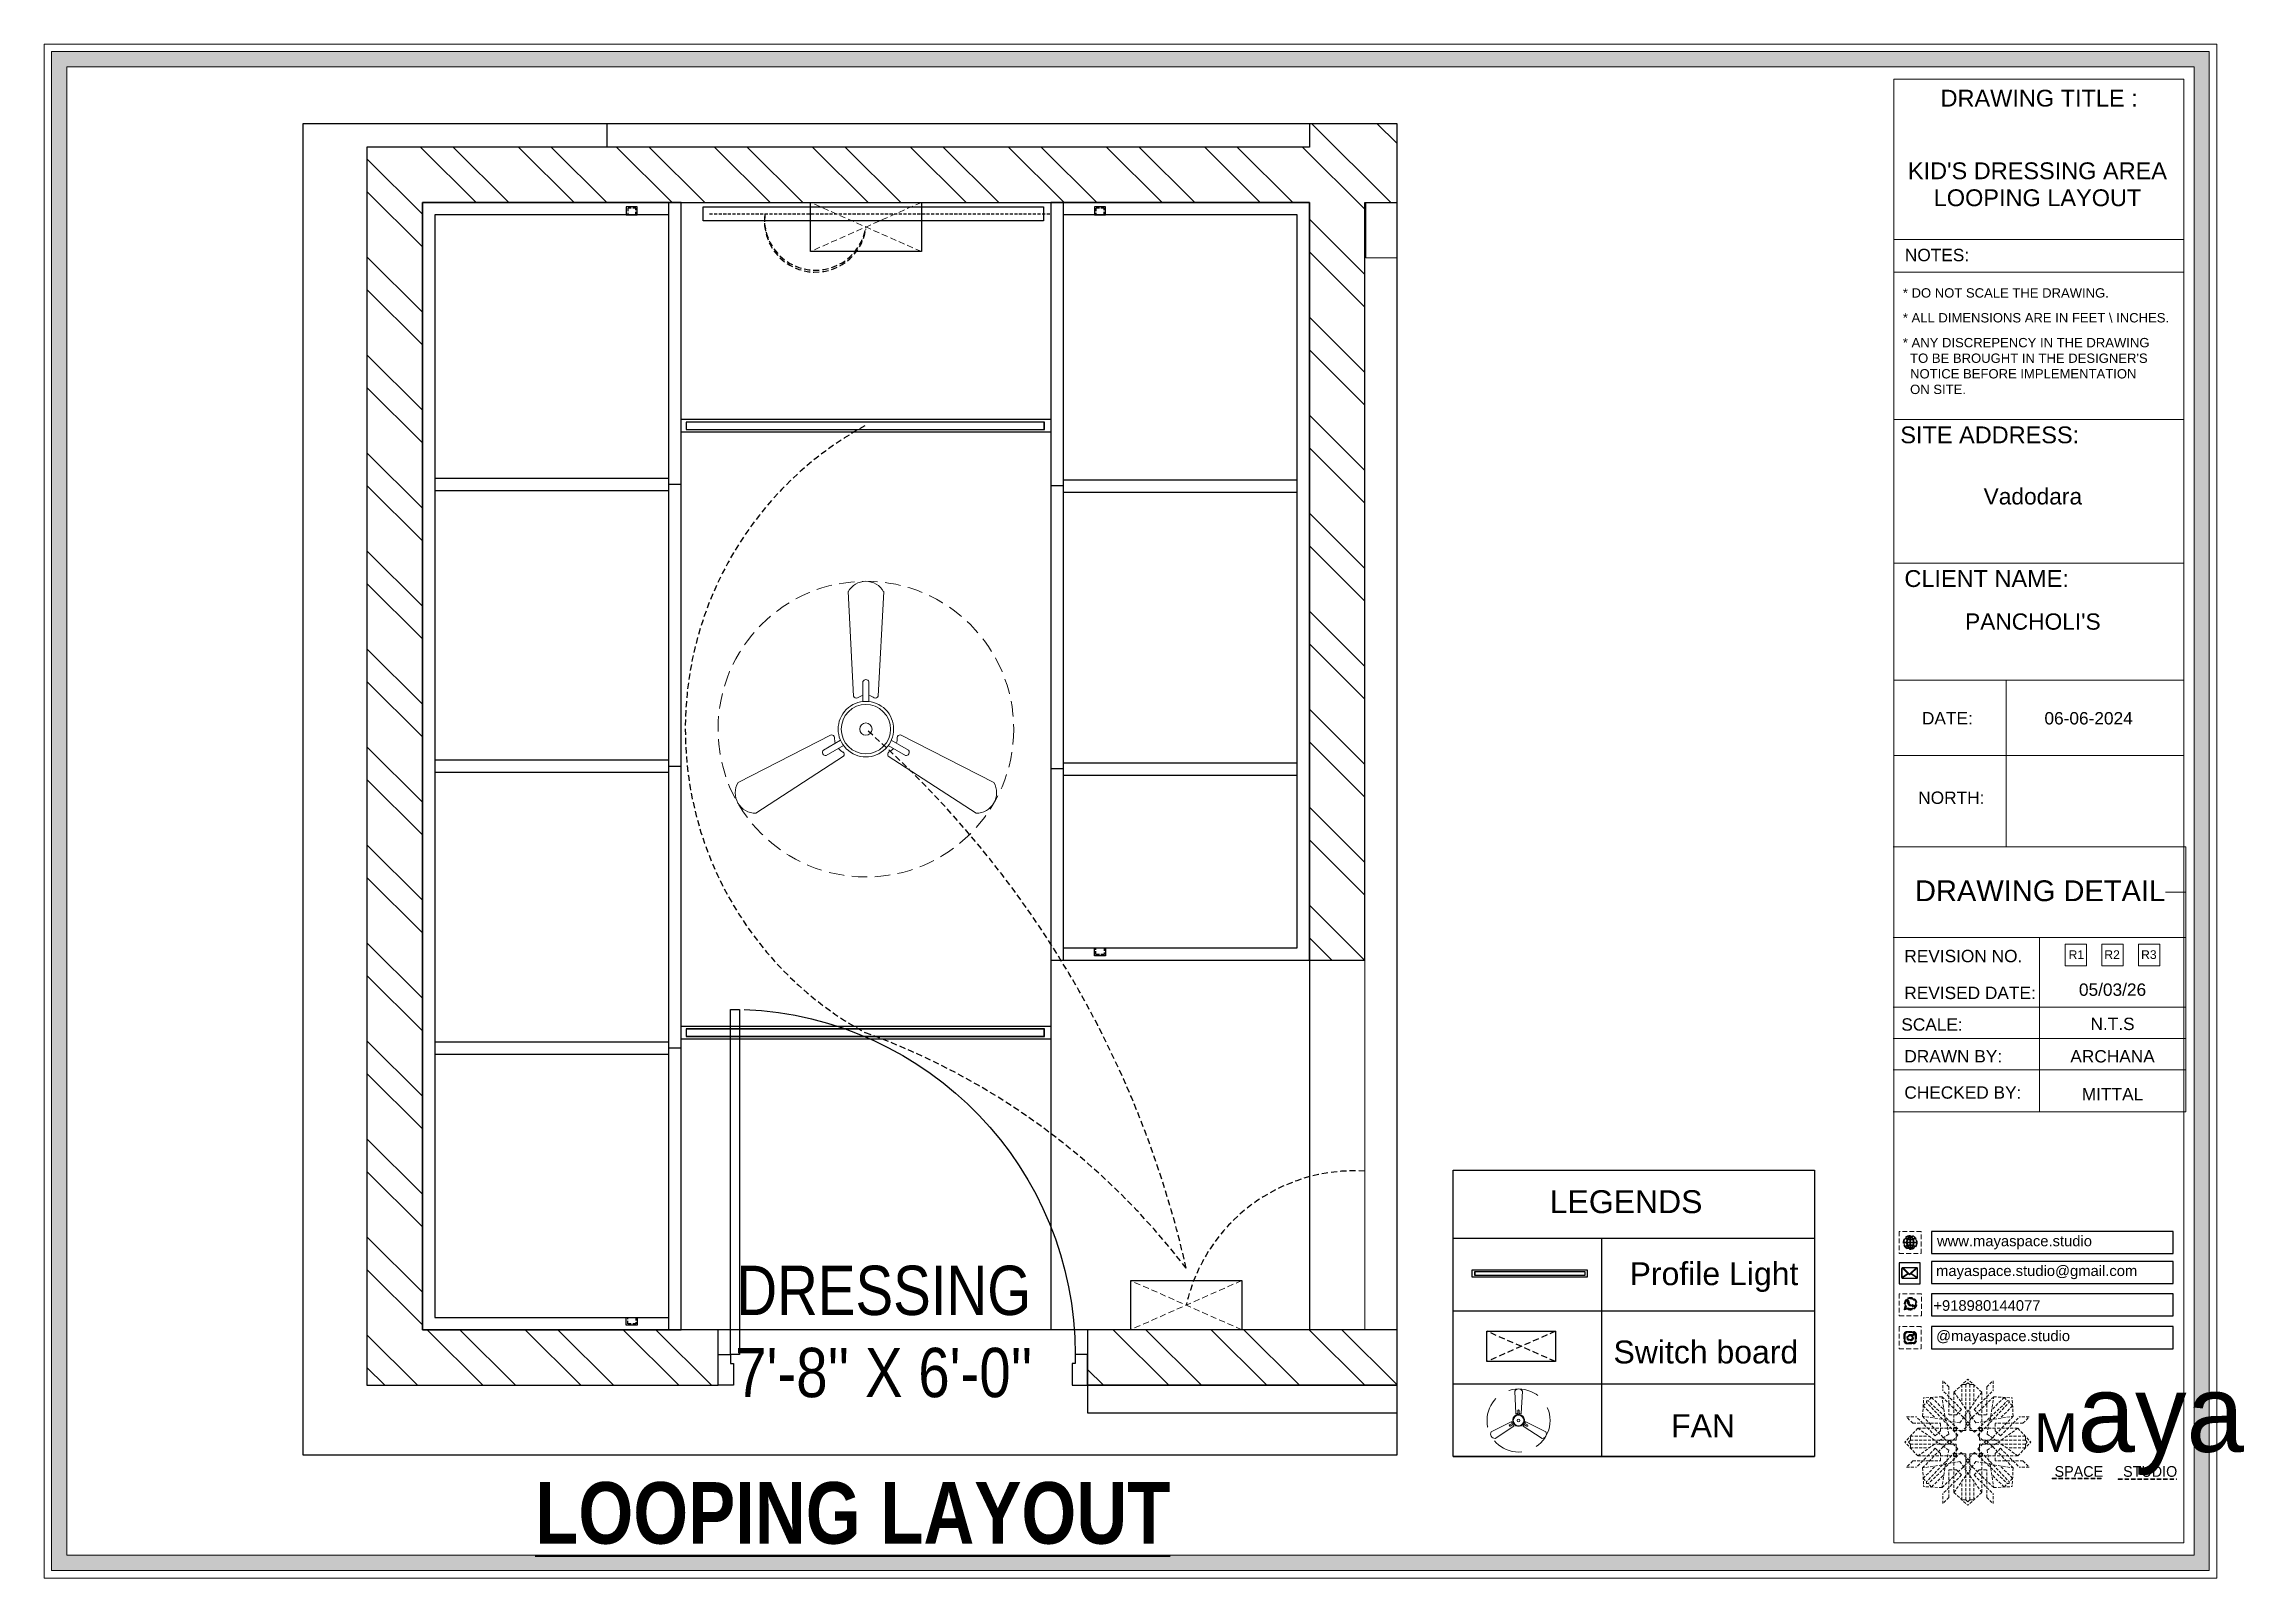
# Model space of a CAD drawing. Header units: millimetres. Extents: x 56222 to 3066687, y -650199 to -121287.
# Drawn here: x 137457.3 to 137635.9, y -183186.1 to -183061.6 of the extents above; entities that cross this region are included whole.
import ezdxf
from ezdxf.enums import TextEntityAlignment as Align

# ---------------------------------------------------------------- set-up
doc = ezdxf.new("R2010")
doc.units = ezdxf.units.MM
doc.header["$MEASUREMENT"] = 0
for name, pattern in [('DASHED', [0.75, 0.5, -0.25]), ('DASHED2', [0.375, 0.25, -0.125]), ('DASHEDX2', [1.5, 1, -0.5])]:
    doc.linetypes.add(name, pattern=pattern)
for name, color, linetype in [('AR DOOR', 40, 'Continuous'), ('AR ELE-5', 134, 'Continuous'), ('AR HATCH-7', 7, 'Continuous')]:
    doc.layers.add(name, color=color, linetype=linetype)
for name, color, linetype, lineweight in [('Dimension', 10, 'DASHEDX2', 20), ('el', 7, 'Continuous', 20), ('ELEC-wires', 1, 'DASHED2', 13), ('Electrical', 84, 'Continuous', 30), ('ELEVATION ( SPIRAL STAIR )', 250, 'Continuous', 9), ('FIRST FLOOR', 7, 'Continuous', 9), ('FIRST FLOOR ( TEXT )', 7, 'Continuous', 9), ('FIRST FLOOR_( PLine )_', 251, 'Continuous', 30), ('FURNITURE', 32, 'Continuous', 9), ('GF FALSE CEILING', 6, 'Continuous', 35), ('GROUND FLOOR', 7, 'Continuous', 9), ('Labelling', 1, 'Continuous', 25), ('Looping', 10, 'Continuous', 25), ('NAME PLATE', 7, 'Continuous', 25), ('XX~SLAB ( BEAM )~ ( DIM )', 7, 'Continuous', 9)]:
    doc.layers.add(name, color=color, linetype=linetype, lineweight=lineweight)
doc.styles.add('Arial', font='arial.ttf')
doc.styles.add('KATHA', font='swissc.ttf')
doc.styles.get("Standard").update_dxf_attribs({"font": 'arial.ttf', "height": 6})
doc.styles.add('style4', font='ARIALN.TTF')
pattern_1 = [(135, (1490.1495, 84.694), (-3.97747564, -3.97747564), []), (135, (1490.1495, 87.3455), (-3.97747564, -3.97747564), [])]

msp = doc.modelspace()

# ---------------------------------------------------------------- texts
at = {"color": 18, "true_color": 0x000000, "char_height": 0.85735, "attachment_point": 1}
for s, width, gutter_width, insert in [('www.mayaspace.studio', 5.7575, 4.816, (137610.979, -183158.358)), ('mayaspace.studio@gmail.com', 3.59193, 3.005, (137610.91, -183160.776)), ('+918980144077', 14.00683, 3.005, (137610.688, -183163.597)), ('@mayaspace.studio', 3.59193, 3.005, (137610.91, -183166.061))]:
    msp.add_mtext_dynamic_manual_height_columns(s, width=width, gutter_width=gutter_width, heights=[0], dxfattribs=dict(at, insert=insert))
at = {"layer": 'Electrical', "color": 1, "attachment_point": 3, "style": 'Arial'}
for s, insert, char_height in [('LEGENDS', (137591.943, -183154.67), 1.8571), ('Profile Light', (137599.728, -183160.516), 1.85714), ('Switch board', (137599.716, -183166.869), 1.85714), ('FAN', (137594.583, -183172.856), 1.8571)]:
    msp.add_mtext_dynamic_manual_height_columns(s, width=44.79573, gutter_width=0.619, heights=[2.373], dxfattribs=dict(at, insert=insert, char_height=char_height))
at = {"layer": 'FIRST FLOOR ( TEXT )', "insert": (137525.488, -183166.159), "char_height": 4, "attachment_point": 5, "style": 'KATHA'}
msp.add_mtext("DRESSING\\P7'-8'' X 6'-0''", dxfattribs=at)
at = {"layer": 'Labelling', "color": 251, "true_color": 0x636466, "insert": (137522.972, -183180.896), "char_height": 5, "attachment_point": 5, "style": 'style4'}
msp.add_mtext_dynamic_manual_height_columns('{\\fArial Narrow|b1|i0|c0|p34;\\LLOOPING LAYOUT}', width=79.10806, gutter_width=1, heights=[0], dxfattribs=at)
at = {"layer": 'NAME PLATE', "style": 'Arial'}
for s, height, p in [('DRAWING TITLE : ', 1.36535, (137619.535, -183066.711)), ("KID'S DRESSING AREA", 1.36535, (137619.133, -183072.606)), ('LOOPING LAYOUT', 1.36535, (137619.139, -183074.794)), ('NOTES:', 1.0032, (137610.98, -183079.261)), ('SITE ADDRESS:', 1.36535, (137615.261, -183094.039)), ('Vadodara', 1.3199, (137618.762, -183099.008)), ('CLIENT NAME:', 1.36535, (137615.012, -183105.704)), ("PANCHOLI'S", 1.3199, (137618.762, -183109.171)), ('DATE:', 1.0032, (137611.821, -183116.862)), ('06-06-2024', 1.0032, (137623.286, -183116.862)), ('NORTH:', 1.0032, (137612.142, -183123.311)), ('DRAWING DETAIL', 1.68801, (137619.347, -183131.206)), ('REVISION NO.', 1.0032, (137613.117, -183136.161)), ('REVISED DATE: ', 1.0032, (137613.857, -183139.152)), ('SCALE:', 1.0032, (137610.576, -183141.718)), ('DRAWN BY:', 1.0032, (137612.299, -183144.296)), ('ARCHANA', 1.0032, (137625.229, -183144.3)), ('CHECKED BY:', 1.0032, (137613.078, -183147.239)), ('MITTAL', 1.0032, (137625.229, -183147.372))]:
    msp.add_text(s, height=height, dxfattribs=at).set_placement(p, align=Align.CENTER)
for s, p in [('R1', (137621.659, -183135.902)), ('R2', (137624.563, -183135.902))]:
    msp.add_text(s, height=0.7072, dxfattribs=at).set_placement(p)
at = {"layer": 'NAME PLATE', "char_height": 0.75875, "width": 29.31434, "attachment_point": 1, "style": 'Arial'}
for s, insert in [('* DO NOT SCALE THE DRAWING.', (137608.208, -183081.456)), ('* ALL DIMENSIONS ARE IN FEET \\\\ INCHES.', (137608.208, -183083.474)), ("* ANY DISCREPENCY IN THE DRAWING \\P  TO BE BROUGHT IN THE DESIGNER'S\\P  NOTICE BEFORE IMPLEMENTATION \\P  ON SITE.", (137608.208, -183085.491))]:
    msp.add_mtext(s, dxfattribs=dict(at, insert=insert))
at = {"layer": 'NAME PLATE', "lineweight": 0, "attachment_point": 2, "style": 'Arial'}
for s, insert, char_height, width in [('R3', (137628.176, -183135.192), 0.7072, 1.38029), ('05/03/26', (137625.229, -183137.887), 1.0032, 8.69386), ('N.T.S', (137625.229, -183140.664), 1.0032, 1.95797)]:
    msp.add_mtext(s, dxfattribs=dict(at, insert=insert, char_height=char_height, width=width))

# ---------------------------------------------------------------- blocks, each defined once
blk = doc.blocks.new('*U29')
for points in [[(-40, 0), (0, 0), (0, 30), (10, 30), (10, 100), (-40, 100)], [(1160, 0), (1120, 0), (1120, 30), (1110, 30), (1110, 100), (1160, 100)], [(0, 0), (0, -1120), (30, -1120), (30, 0)]]:
    blk.add_lwpolyline(points, close=True)
at = {"layer": 'AR ELE-5', "linetype": 'ByBlock', "ltscale": 15}
blk.add_arc((-1.6, 0.7), 1121.6, 272.37301, 359.96526, dxfattribs=at)
blk = doc.blocks.new('6616')
at = {"color": 242, "linetype": 'DASHED', "true_color": 0xcd2027}
for p, q in [((386784.79, -36915.77), (386775.78, -36911.78)), ((386784.79, -36911.78), (386775.78, -36915.77))]:
    blk.add_line(p, q, dxfattribs=at)
at = {"layer": 'ELEC-wires', "color": 5, "linetype": 'ByBlock', "lineweight": 30, "ltscale": 4}
blk.add_lwpolyline([(386775.78, -36911.78), (386784.79, -36911.78), (386784.79, -36915.77), (386775.78, -36915.77)], close=True, dxfattribs=at)
blk = doc.blocks.new('FSFSF')
at = {"color": 42, "lineweight": 5, "true_color": 0xe0ac11}
for p, q in [((28600.03, 143.51), (28600.03, 140.16)), ((28602.15, 141.41), (28600.03, 143.51)), ((28603.86, 139.69), (28608.58, 144.08)), ((28607.9, 142.22), (28608.58, 142.85)), ((28613.31, 139.69), (28608.58, 144.08)), ((28609.27, 142.22), (28608.59, 142.85)), ((28615.02, 141.41), (28617.14, 143.51)), ((28617.14, 143.51), (28617.14, 140.16)), ((28593.19, 131.45), (28593.54, 137.71)), ((28593.39, 135), (28594.56, 136.12)), ((28593.39, 135), (28597.6, 130.78)), ((28599.8, 138.06), (28593.54, 137.71)), ((28595.12, 136.69), (28594.53, 136.69)), ((28594.56, 136.12), (28594.56, 136.71)), ((28605.17, 124.98), (28594.56, 136.12)), ((28596.24, 137.86), (28595.12, 136.69)), ((28606.27, 126.08), (28595.12, 136.69)), ((28596.24, 137.86), (28600.47, 133.65)), ((28601.03, 130), (28599.8, 138.06)), ((28599.8, 138.05), (28608.58, 129.56)), ((28606.47, 133.76), (28600.03, 140.16)), ((28602.15, 141.41), (28602.15, 131.95)), ((28603.86, 126.58), (28603.86, 139.69)), ((28603.86, 139.69), (28608.58, 133.02)), ((28607.9, 142.22), (28606.58, 142.22)), ((28606.58, 142.22), (28606.58, 135.84)), ((28607.9, 142.22), (28607.9, 126.58)), ((28613.31, 139.69), (28608.59, 133.02)), ((28617.37, 138.05), (28608.59, 129.56)), ((28609.27, 142.22), (28609.27, 126.58)), ((28609.27, 142.22), (28610.59, 142.22)), ((28610.59, 142.22), (28610.59, 135.84)), ((28610.7, 133.76), (28617.14, 140.16)), ((28610.9, 126.08), (28622.05, 136.69)), ((28612.02, 124.98), (28622.62, 136.12)), ((28613.31, 126.58), (28613.31, 139.69)), ((28615.02, 141.41), (28615.02, 131.95)), ((28616.14, 130), (28617.37, 138.06)), ((28620.93, 137.86), (28616.7, 133.65)), ((28617.37, 138.06), (28623.63, 137.71)), ((28623.8, 135), (28619.59, 130.78)), ((28620.93, 137.86), (28622.05, 136.69)), ((28622.05, 136.69), (28622.64, 136.69)), ((28622.62, 136.12), (28622.62, 136.71)), ((28623.8, 135), (28622.62, 136.12)), ((28624, 131.45), (28623.65, 137.71)), ((28591.56, 127.39), (28587.17, 122.66)), ((28587.73, 131.22), (28591.08, 131.22)), ((28589.84, 129.1), (28587.73, 131.22)), ((28589.84, 129.1), (28599.29, 129.1)), ((28597.49, 124.78), (28591.08, 131.22)), ((28604.66, 127.39), (28591.56, 127.39)), ((28591.56, 127.39), (28598.23, 122.67)), ((28593.19, 131.45), (28601.69, 122.67)), ((28601.25, 130.22), (28593.19, 131.45)), ((28599.29, 126.5), (28599.29, 129.1)), ((28605.86, 129.18), (28601.03, 130)), ((28602.07, 125.39), (28601.25, 130.22)), ((28604.75, 131.95), (28602.15, 131.95)), ((28603.68, 126.54), (28603.68, 127.39)), ((28604.71, 127.57), (28603.86, 127.57)), ((28604.66, 123.35), (28604.66, 127.39)), ((28604.7, 126.58), (28604.71, 127.57)), ((28606.47, 133.76), (28604.75, 131.95)), ((28605.86, 129.18), (28608.58, 133.02)), ((28606.27, 126.08), (28608.58, 128.27)), ((28607.9, 128.92), (28608.58, 129.56)), ((28607.9, 128.92), (28608.58, 128.27)), ((28611.31, 129.18), (28608.59, 133.02)), ((28609.27, 128.92), (28608.59, 129.56)), ((28609.27, 128.92), (28608.59, 128.27)), ((28610.9, 126.08), (28608.59, 128.27)), ((28610.7, 133.76), (28612.42, 131.95)), ((28611.31, 129.18), (28616.14, 130)), ((28612.42, 131.95), (28615.02, 131.95)), ((28612.46, 126.58), (28612.46, 127.57)), ((28612.46, 127.57), (28613.31, 127.57)), ((28612.52, 123.35), (28612.52, 127.39)), ((28612.52, 127.39), (28625.63, 127.39)), ((28613.51, 126.54), (28613.51, 127.39)), ((28615.12, 125.39), (28615.94, 130.22)), ((28623.99, 131.45), (28615.5, 122.67)), ((28615.94, 130.22), (28624, 131.45)), ((28627.34, 129.1), (28617.89, 129.1)), ((28617.89, 126.5), (28617.89, 129.1)), ((28625.63, 127.39), (28618.96, 122.67)), ((28619.7, 124.78), (28626.1, 131.22)), ((28625.63, 127.39), (28630.02, 122.66)), ((28629.45, 131.22), (28626.1, 131.22)), ((28627.34, 129.1), (28629.45, 131.22)), ((28591.56, 117.94), (28587.17, 122.66)), ((28589.03, 123.35), (28588.4, 122.67)), ((28589.03, 121.98), (28588.4, 122.65)), ((28589.03, 123.35), (28589.03, 124.67)), ((28589.03, 124.67), (28595.4, 124.67)), ((28589.03, 123.35), (28604.66, 123.35)), ((28589.03, 121.98), (28604.66, 121.98)), ((28589.03, 121.98), (28589.03, 120.66)), ((28589.03, 120.66), (28595.4, 120.66)), ((28597.49, 120.54), (28591.08, 114.11)), ((28591.56, 117.94), (28598.23, 122.65)), ((28593.19, 113.88), (28601.69, 122.65)), ((28605.17, 120.35), (28594.56, 109.2)), ((28597.49, 124.78), (28599.29, 126.5)), ((28597.49, 120.54), (28599.29, 118.83)), ((28602.07, 125.39), (28598.23, 122.67)), ((28602.07, 119.94), (28598.23, 122.65)), ((28602.07, 119.94), (28601.25, 115.1)), ((28602.33, 123.35), (28601.69, 122.67)), ((28602.33, 121.98), (28601.69, 122.65)), ((28602.33, 123.35), (28602.97, 122.67)), ((28602.33, 121.98), (28602.97, 122.65)), ((28605.17, 124.98), (28602.97, 122.67)), ((28605.17, 120.35), (28602.97, 122.65)), ((28604.66, 126.54), (28603.68, 126.54)), ((28607.9, 126.58), (28603.86, 126.58)), ((28604.66, 121.98), (28604.66, 117.94)), ((28609.27, 126.58), (28613.31, 126.58)), ((28612.02, 124.98), (28614.21, 122.67)), ((28612.02, 120.35), (28614.21, 122.65)), ((28612.02, 120.35), (28622.62, 109.2)), ((28612.52, 126.54), (28613.51, 126.54)), ((28628.16, 123.35), (28612.52, 123.35)), ((28612.52, 121.98), (28612.52, 117.94)), ((28628.16, 121.98), (28612.52, 121.98)), ((28614.85, 123.35), (28614.21, 122.67)), ((28614.85, 121.98), (28614.21, 122.65)), ((28614.85, 123.35), (28615.5, 122.67)), ((28614.85, 121.98), (28615.5, 122.65)), ((28615.12, 125.39), (28618.96, 122.67)), ((28615.12, 119.94), (28618.96, 122.65)), ((28615.12, 119.94), (28615.94, 115.1)), ((28623.99, 113.88), (28615.5, 122.65)), ((28619.7, 124.78), (28617.89, 126.5)), ((28619.7, 120.54), (28617.89, 118.83)), ((28625.63, 117.94), (28618.96, 122.65)), ((28619.7, 120.54), (28626.1, 114.11)), ((28628.16, 124.67), (28621.78, 124.67)), ((28628.16, 120.66), (28621.78, 120.66)), ((28625.63, 117.94), (28630.02, 122.66)), ((28628.16, 123.35), (28628.16, 124.67)), ((28628.16, 123.35), (28628.78, 122.67)), ((28628.16, 121.98), (28628.78, 122.65)), ((28628.16, 121.98), (28628.16, 120.66)), ((28589.84, 116.23), (28587.73, 114.11)), ((28587.73, 114.11), (28591.08, 114.11)), ((28589.84, 116.23), (28599.29, 116.23)), ((28604.66, 117.94), (28591.56, 117.94)), ((28601.25, 115.1), (28593.19, 113.87)), ((28593.19, 113.87), (28593.54, 107.62)), ((28593.39, 110.32), (28597.6, 114.55)), ((28606.27, 119.15), (28595.12, 108.54)), ((28599.29, 118.83), (28599.29, 116.23)), ((28599.8, 107.17), (28608.58, 115.67)), ((28601.03, 115.23), (28599.8, 107.17)), ((28605.86, 116.05), (28601.03, 115.23)), ((28602.15, 103.82), (28602.15, 113.27)), ((28604.75, 113.27), (28602.15, 113.27)), ((28604.66, 118.78), (28603.68, 118.78)), ((28603.68, 118.78), (28603.68, 117.94)), ((28607.9, 118.65), (28603.86, 118.65)), ((28603.86, 118.65), (28603.86, 105.54)), ((28604.71, 117.66), (28603.86, 117.66)), ((28604.7, 118.65), (28604.71, 117.66)), ((28606.47, 111.47), (28604.75, 113.27)), ((28605.86, 116.05), (28608.58, 112.21)), ((28606.27, 119.15), (28608.58, 116.96)), ((28607.9, 103.01), (28607.9, 118.65)), ((28607.9, 116.31), (28608.58, 116.96)), ((28607.9, 116.31), (28608.58, 115.67)), ((28610.9, 119.15), (28608.59, 116.96)), ((28609.27, 116.31), (28608.59, 116.96)), ((28609.27, 116.31), (28608.59, 115.67)), ((28611.31, 116.05), (28608.59, 112.21)), ((28617.37, 107.17), (28608.59, 115.67)), ((28609.27, 118.65), (28613.31, 118.65)), ((28609.27, 103.01), (28609.27, 118.65)), ((28610.7, 111.47), (28612.42, 113.27)), ((28610.9, 119.15), (28622.05, 108.54)), ((28611.31, 116.05), (28616.14, 115.23)), ((28612.42, 113.27), (28615.02, 113.27)), ((28612.46, 118.65), (28612.46, 117.66)), ((28612.46, 117.66), (28613.31, 117.66)), ((28612.52, 118.78), (28613.51, 118.78)), ((28612.52, 117.94), (28625.63, 117.94)), ((28613.31, 118.65), (28613.31, 105.54)), ((28613.51, 118.78), (28613.51, 117.94)), ((28615.02, 103.82), (28615.02, 113.27)), ((28615.94, 115.1), (28624, 113.87)), ((28616.14, 115.23), (28617.37, 107.17)), ((28617.89, 118.83), (28617.89, 116.23)), ((28627.34, 116.23), (28617.89, 116.23)), ((28623.8, 110.32), (28619.59, 114.55)), ((28624, 113.87), (28623.65, 107.62)), ((28629.45, 114.11), (28626.1, 114.11)), ((28627.34, 116.23), (28629.45, 114.11)), ((28593.39, 110.32), (28594.56, 109.2)), ((28599.8, 107.17), (28593.54, 107.52)), ((28595.12, 108.54), (28594.53, 108.54)), ((28594.56, 109.2), (28594.56, 108.61)), ((28596.24, 107.37), (28595.12, 108.54)), ((28596.24, 107.37), (28600.47, 111.58)), ((28606.47, 111.47), (28600.03, 105.07)), ((28600.03, 101.71), (28600.03, 105.07)), ((28603.86, 105.54), (28608.58, 112.21)), ((28603.86, 105.54), (28608.58, 101.15)), ((28606.58, 103.01), (28606.58, 109.38)), ((28613.31, 105.54), (28608.58, 101.15)), ((28613.31, 105.54), (28608.59, 112.21)), ((28610.59, 103.01), (28610.59, 109.38)), ((28610.7, 111.47), (28617.14, 105.07)), ((28620.93, 107.37), (28616.7, 111.58)), ((28617.14, 101.71), (28617.14, 105.07)), ((28617.37, 107.17), (28623.63, 107.52)), ((28620.93, 107.37), (28622.05, 108.54)), ((28622.05, 108.54), (28622.64, 108.54)), ((28623.8, 110.32), (28622.62, 109.2)), ((28622.62, 109.2), (28622.62, 108.61)), ((28602.15, 103.82), (28600.03, 101.71)), ((28607.9, 103.01), (28606.58, 103.01)), ((28607.9, 103.01), (28608.58, 102.38)), ((28609.27, 103.01), (28608.59, 102.38)), ((28609.27, 103.01), (28610.59, 103.01)), ((28615.02, 103.82), (28617.14, 101.71))]:
    blk.add_line(p, q, dxfattribs=at)
blk = doc.blocks.new('hgwg')
at = {"layer": 'Dimension', "true_color": 0xd39e00}
h = blk.add_hatch(color=42, dxfattribs=at)
h.dxf.hatch_style = 1
h.paths.add_polyline_path([(27505.71, 45.05), (27494.27, 45.05), (27494.27, 44.9), (27505.71, 44.9)])
h = blk.add_hatch(color=42, dxfattribs=at)
h.dxf.hatch_style = 1
h.paths.add_polyline_path([(27523.3, 44.9), (27509.68, 44.9), (27509.68, 44.75), (27523.3, 44.75)])
at = {"layer": 'Dimension', "color": 42, "true_color": 0xd39e00}
for p, q in [((27494.27, 45.05), (27505.71, 45.05)), ((27494.27, 44.9), (27494.27, 45.05)), ((27494.27, 44.9), (27505.71, 44.9)), ((27505.71, 45.05), (27505.71, 44.9)), ((27509.68, 44.9), (27523.3, 44.9)), ((27509.68, 44.9), (27509.68, 44.75)), ((27509.68, 44.75), (27523.3, 44.75)), ((27523.3, 44.75), (27523.3, 44.9))]:
    blk.add_line(p, q, dxfattribs=at)
at = {"layer": 'Dimension', "color": 42, "true_color": 0xd39e00, "attachment_point": 1}
for s, width, insert, char_height in [('{\\fCinzel|b0|i0|c0|p2;\\H1.5x;M\\fAmsterdam One|b0|i0|c0|p2;\\H2x;aya}', 85.3277, (27490.17, 69.17), 6), ('{\\fCinzel|b0|i0|c0|p0;SPACE     STUDIO}', 66.129, (27494.83, 47.86), 2.5)]:
    blk.add_mtext_dynamic_manual_height_columns(s, width=width, gutter_width=30, heights=[0], dxfattribs=dict(at, insert=insert, char_height=char_height))
blk = doc.blocks.new('QEGW4TG')
at = {"layer": 'Dimension', "true_color": 0x000000}
h = blk.add_hatch(color=18, dxfattribs=at)
h.dxf.hatch_style = 1
h.paths.add_polyline_path([(2.69, 1.93, 0.170513), (2.95, 1.97, 0.190337), (3.11, 2.18, 0.316231), (3.07, 2.28), (2.79, 2.37, 0.273721), (2.69, 2.34, 0.040749), (2.63, 2.27, -0.441282), (2.53, 2.25, -0.11828), (2.06, 2.64, -0.441282), (2.07, 2.74, 0.040749), (2.13, 2.81, 0.290083), (2.14, 2.92), (2.01, 3.18, 0.316231), (1.91, 3.2, 0.190337), (1.73, 3, 0.170513), (1.72, 2.74, 0.252784)], flags=0)
h.paths.add_polyline_path([(1.19, 1.98), (1.03, 1.3, 0.550912), (1.11, 1.23), (1.75, 1.39, 6.344125)])
h.paths.add_polyline_path([(1.81, 1.7), (1.4, 1.6), (1.5, 2.03, -9.071339)], flags=16)
h.paths.add_polyline_path([(3.11, 2.16, -0.17811), (2.95, 1.97, -0.170513), (2.69, 1.93, -0.252784), (1.72, 2.74, -0.170513), (1.73, 3, -0.17811), (1.89, 3.19, -0.370089), (2.01, 3.18), (2.14, 2.92, -0.307185), (2.13, 2.8, -0.041087), (2.06, 2.73, 0.321676), (2.05, 2.65, 0.126524), (2.55, 2.24, 0.312216), (2.62, 2.26, -0.041087), (2.68, 2.34, -0.290673), (2.79, 2.37), (3.07, 2.28, -0.370089)], flags=0)
h = blk.add_hatch(color=18, dxfattribs=at)
h.dxf.hatch_style = 1
h.paths.add_polyline_path([(2.79, 2.37, 0.273721), (2.69, 2.34, 0.040749), (2.63, 2.27, -0.441282), (2.53, 2.25, -0.11828), (2.06, 2.64, -0.441282), (2.07, 2.74, 0.040749), (2.13, 2.81, 0.290083), (2.14, 2.92), (2.01, 3.18, 0.316231), (1.91, 3.2, 0.190337), (1.73, 3, 0.170513), (1.72, 2.74, 0.252784), (2.69, 1.93, 0.170513), (2.95, 1.97, 0.190337), (3.11, 2.18, 0.316231), (3.07, 2.28)])
for p, q in [((1.19, 1.98), (1.03, 1.3)), ((1.1, 1.23), (1.75, 1.39)), ((1.5, 2.03), (1.4, 1.6)), ((1.4, 1.6), (1.81, 1.7)), ((2.01, 3.18), (2.14, 2.92)), ((3.07, 2.28), (2.8, 2.36))]:
    blk.add_line(p, q)
blk.add_lwpolyline([(0, 0), (4.68, 0), (4.68, 4.68), (0, 4.68)], close=True)
for centre, radius, start, end in [((1.09, 1.29), 0.0598, 164.8483, 282.1458), ((2.39, 2.56), 1.34, 241.4727, 205.6422), ((2.39, 2.56), 1.04, 235.9962, 210.8333), ((2.09, 2.87), 0.39, 159.7007, 198.4072), ((2.96, 3.23), 1.33, 201.4218, 258.1669), ((2.07, 2.87), 0.364, 118.9685, 159.3648), ((1.94, 3.12), 0.0896, 41.8985, 123.1344), ((2.11, 2.68), 0.066, 135.9932, 224.8892), ((1.67, 3.16), 0.586, 312.4617, 321.8728), ((3.12, 3.42), 1.31, 216.5455, 243.5279), ((2.05, 2.87), 0.104, 320.3924, 28.6971), ((2.57, 2.3), 0.066, 234.2482, 323.1441), ((3.11, 1.94), 0.586, 137.2645, 146.6756), ((2.76, 2.27), 0.104, 70.4402, 138.745), ((2.75, 2.31), 0.39, 260.7301, 299.4366), ((2.76, 2.29), 0.364, 299.7725, 340.1688), ((3.03, 2.2), 0.0896, 336.0029, 57.2388)]:
    blk.add_arc(centre, radius, start, end)
blk = doc.blocks.new('ASGERG')
at = {"layer": 'Dimension', "true_color": 0x000000}
h = blk.add_hatch(color=18, dxfattribs=at)
h.dxf.hatch_style = 1
h.paths.add_polyline_path([(0.99, 1.7, 0.353872), (1.69, 1.03), (2.96, 1.03, 0.353872), (3.66, 1.7), (3.66, 2.99, 0.353872), (2.96, 3.67), (1.69, 3.67, 0.353872), (0.99, 2.99)])
h.paths.add_polyline_path([(1.27, 2.97, -0.353872), (1.72, 3.4), (2.94, 3.4, -0.353872), (3.38, 2.97), (3.38, 1.72, -0.353872), (2.94, 1.3), (1.72, 1.3, -0.353872), (1.27, 1.72)], flags=16)
h.paths.add_polyline_path([(3.02, 2.35, -1), (1.64, 2.35, -1)], flags=0)
h.paths.add_polyline_path([(2.74, 2.35, -1), (1.92, 2.35, -1)], flags=0)
h.paths.add_polyline_path([(2.86, 3.02, -1), (3.19, 3.02, -1)], flags=0)
h.paths.add_polyline_path([(1.64, 2.35, 1), (3.02, 2.35, 1)], flags=0)
h = blk.add_hatch(color=18, dxfattribs=at)
h.dxf.hatch_style = 1
h.paths.add_polyline_path([(1.64, 2.35, 1), (3.02, 2.35, 1)])
h.paths.add_polyline_path([(2.74, 2.35, -1), (1.92, 2.35, -1)], flags=16)
h = blk.add_hatch(color=18, dxfattribs=at)
h.dxf.hatch_style = 1
h.paths.add_polyline_path([(3.19, 3.02, 1), (2.86, 3.02, 1)])
for p, q in [((0.99, 2.99), (0.99, 1.7)), ((1.27, 2.97), (1.27, 1.72)), ((1.69, 3.67), (2.96, 3.67)), ((1.69, 1.03), (2.96, 1.03)), ((2.94, 3.4), (1.72, 3.4)), ((2.94, 1.3), (1.72, 1.3)), ((3.38, 2.97), (3.38, 1.72)), ((3.66, 2.99), (3.66, 1.7))]:
    blk.add_line(p, q)
blk.add_lwpolyline([(0, 0), (4.68, 0), (4.68, 4.68), (0, 4.68)], close=True)
for centre, radius in [((2.33, 2.35), 0.694), ((2.33, 2.35), 0.414), ((3.02, 3.02), 0.168)]:
    blk.add_circle(centre, radius)
for centre, radius, start, end in [((1.76, 2.89), 0.778, 94.8631, 172.8127), ((1.76, 1.8), 0.778, 187.1873, 265.1369), ((1.76, 2.91), 0.491, 94.8631, 172.8127), ((1.76, 1.78), 0.491, 187.1873, 265.1369), ((2.9, 2.91), 0.491, 7.1873, 85.1369), ((2.9, 1.78), 0.491, 274.8631, 352.8127), ((2.89, 2.89), 0.778, 7.1873, 85.1369), ((2.89, 1.8), 0.778, 274.8631, 352.8127)]:
    blk.add_arc(centre, radius, start, end)
blk = doc.blocks.new('DTGWEGEARG')
at = {"layer": 'Dimension', "true_color": 0x000000}
h = blk.add_hatch(color=18, dxfattribs=at)
h.dxf.hatch_style = 1
h.paths.add_polyline_path([(3.83, 2.34, 1), (0.85, 2.34, 1)])
h.paths.add_polyline_path([(2.51, 1.01, 0.105795), (2.96, 1.58, -0.055205), (3.3, 1.41, -0.169822)], flags=16)
h.paths.add_polyline_path([(2.41, 1.12), (2.41, 1.69, -0.058279), (2.81, 1.63, -0.103353)], flags=16)
h.paths.add_polyline_path([(2.26, 1.13, -0.101741), (1.87, 1.63, -0.057171), (2.26, 1.69)], flags=16)
h.paths.add_polyline_path([(2.17, 1.01, -0.169822), (1.38, 1.41, -0.055205), (1.72, 1.58, 0.105795)], flags=16)
h.paths.add_polyline_path([(3.02, 1.72, 0.081336), (3.13, 2.27), (3.68, 2.27, -0.152069), (3.4, 1.52, 0.05687)], flags=16)
h.paths.add_polyline_path([(2.87, 1.77, 0.061945), (2.41, 1.84), (2.41, 2.27), (2.98, 2.27, -0.081344)], flags=16)
h.paths.add_polyline_path([(2.26, 1.84, 0.060923), (1.8, 1.77, -0.081344), (1.7, 2.27), (2.26, 2.27)], flags=16)
h.paths.add_polyline_path([(1.66, 1.72, 0.05687), (1.28, 1.52, -0.152069), (1, 2.27), (1.55, 2.27, 0.081336)], flags=16)
h.paths.add_polyline_path([(2.41, 2.42), (2.41, 2.83, 0.061945), (2.87, 2.91, -0.080009), (2.98, 2.42)], flags=16)
h.paths.add_polyline_path([(3.13, 2.42, 0.080116), (3.02, 2.96, 0.05687), (3.4, 3.16, 0.028258), (3.3, 3.27, -0.055205), (2.96, 3.1, 0.105795), (2.51, 3.67, -0.36029), (3.68, 2.42)], flags=16)
h.paths.add_polyline_path([(2.26, 2.42), (1.7, 2.42, -0.080009), (1.8, 2.91, 0.060923), (2.26, 2.84)], flags=16)
h.paths.add_polyline_path([(1.55, 2.42), (1, 2.42, -0.150466), (1.28, 3.16, 0.05687), (1.66, 2.96, 0.080116)], flags=16)
h.paths.add_polyline_path([(2.41, 2.98), (2.41, 3.56, -0.103353), (2.81, 3.05, -0.058279)], flags=16)
h.paths.add_polyline_path([(2.26, 2.99, -0.057171), (1.87, 3.05, -0.101741), (2.26, 3.55)], flags=16)
h.paths.add_polyline_path([(1.72, 3.1, -0.055205), (1.38, 3.27, -0.169822), (2.17, 3.67, 0.105795)], flags=16)
blk.add_lwpolyline([(0, 0), (4.68, 0), (4.68, 4.68), (0, 4.68)], close=True)
at = {"layer": 'Dimension', "color": 18, "true_color": 0x000000}
for p, q in [((1, 2.42), (1.55, 2.42)), ((1, 2.27), (1.55, 2.27)), ((1.7, 2.42), (2.26, 2.42)), ((1.7, 2.27), (2.26, 2.27)), ((2.26, 3.55), (2.26, 2.99)), ((2.26, 2.84), (2.26, 2.42)), ((2.26, 2.27), (2.26, 1.84)), ((2.26, 1.69), (2.26, 1.13)), ((2.41, 3.56), (2.41, 2.98)), ((2.41, 2.83), (2.41, 2.42)), ((2.41, 2.42), (2.98, 2.42)), ((2.41, 2.27), (2.98, 2.27)), ((2.41, 2.27), (2.41, 1.84)), ((2.41, 1.69), (2.41, 1.12)), ((3.13, 2.42), (3.68, 2.42)), ((3.13, 2.27), (3.68, 2.27))]:
    blk.add_line(p, q, dxfattribs=at)
blk.add_circle((2.34, 2.34), 1.49, dxfattribs=at)
for centre, radius, start, end in [((2.34, 2.34), 1.34, 142.3819, 176.6093), ((2.34, 2.34), 1.34, 183.0315, 217.6181), ((2.34, 4.74), 1.9, 236.1399, 249.1595), ((2.34, -0.06), 1.9, 110.8405, 123.8601), ((2.34, 2.34), 1.34, 97.3549, 135.9073), ((2.34, 4.74), 1.75, 236.7417, 249.3811), ((2.34, -0.06), 1.75, 110.6189, 123.2583), ((2.34, 2.34), 1.34, 224.0927, 262.6451), ((3.28, 2.34), 1.73, 159.0567, 177.3789), ((3.28, 2.34), 1.73, 182.3435, 200.9433), ((3.28, 2.34), 1.58, 158.8325, 177.1302), ((3.28, 2.34), 1.58, 182.5658, 201.1675), ((3.28, 2.34), 1.73, 129.9301, 154.0867), ((3.28, 2.34), 1.73, 205.9133, 230.0699), ((2.34, 4.74), 1.9, 253.6799, 267.6253), ((2.34, -0.06), 1.9, 92.3747, 106.3201), ((3.28, 2.34), 1.58, 130.1073, 153.3446), ((2.34, 4.74), 1.75, 254.3336, 267.422), ((2.34, -0.06), 1.75, 92.578, 105.6664), ((3.28, 2.34), 1.58, 206.6554, 229.8927), ((1.4, 2.34), 1.58, 26.6554, 50.2584), ((2.34, 4.74), 1.75, 272.3248, 285.6664), ((2.34, 4.74), 1.9, 272.1415, 286.3201), ((2.34, -0.06), 1.9, 73.6799, 87.8585), ((2.34, -0.06), 1.75, 74.3336, 87.6752), ((1.4, 2.34), 1.58, 309.7416, 333.3446), ((2.34, 2.34), 1.34, 3.3907, 82.6451), ((1.4, 2.34), 1.73, 25.9133, 50.0699), ((1.4, 2.34), 1.73, 309.9301, 334.0867), ((2.34, 2.34), 1.34, 277.3549, 315.9073), ((1.4, 2.34), 1.58, 2.8698, 21.1675), ((1.4, 2.34), 1.58, 338.8325, 357.4342), ((2.34, 4.74), 1.75, 290.6189, 303.2583), ((2.34, -0.06), 1.75, 56.7417, 69.3811), ((2.34, 4.74), 1.9, 290.8405, 303.8601), ((1.4, 2.34), 1.73, 2.6211, 20.9433), ((1.4, 2.34), 1.73, 339.0567, 357.6565), ((2.34, -0.06), 1.9, 56.1399, 69.1595), ((2.34, 2.34), 1.34, 322.3819, 356.9685)]:
    blk.add_arc(centre, radius, start, end, dxfattribs=at)
blk = doc.blocks.new('RF')
at = {"layer": 'Electrical', "lineweight": 15, "ltscale": 20}
for p, q in [((135236.11, -183534.09), (135236.99, -183551.08)), ((135240.99, -183551.08), (135241.88, -183534.09)), ((135238.49, -183551.93), (135238.49, -183548.69)), ((135239.49, -183548.72), (135239.49, -183551.93)), ((135233.38, -183557.34), (135218.23, -183565.07)), ((135259.76, -183565.06), (135244.6, -183557.34)), ((135221.11, -183570.06), (135235.38, -183560.8)), ((135232.09, -183559.82), (135234.87, -183558.21)), ((135235.37, -183559.08), (135232.56, -183560.7)), ((135242.6, -183560.8), (135256.87, -183570.06)), ((135245.4, -183560.68), (135242.62, -183559.08)), ((135243.12, -183558.21), (135245.92, -183559.83))]:
    blk.add_line(p, q, dxfattribs=at)
at = {"layer": 'Electrical', "linetype": 'DASHED', "lineweight": 15, "ltscale": 5}
blk.add_circle((135238.99, -183556.41), 24, dxfattribs=at)
at = {"layer": 'Electrical', "lineweight": 15, "ltscale": 20}
for centre, major_axis, start_param, end_param in [((135238.99, -183535.72), (2.34, 2.34), -0.272136, 1.842967), ((135238.99, -183548.89), (0.376, 0.376), -0.465536, 1.983618), ((135238.99, -183556.41), (3.18, -3.18), 3.14161, 9.424795), ((135238.99, -183556.41), (2.83, -2.83), 1.749190548672175e-05, 6.283202799085073), ((135237.46, -183550.82), (0.382, 0.382), 2.863014, 4.257784), ((135238.99, -183553.33), (1.71, -1.71), 2.565057, 2.951308), ((135238.99, -183553.33), (1.71, 1.71), 0.19032, 0.57657), ((135240.52, -183550.82), (0.382, -0.382), 5.167028, 6.561799), ((135233.39, -183557.88), (0.382, -0.382), 0.978238, 2.373008), ((135236.33, -183557.95), (1.71, -1.71), 3.855511, 4.241762), ((135238.99, -183556.41), (0.707, 0.707), 1.570814, 7.853999), ((135241.66, -183557.95), (1.71, 1.71), 5.183051, 5.569301), ((135244.59, -183557.88), (0.382, -0.382), 2.339416, 3.734186), ((135232.48, -183560.17), (0.376, -0.376), 3.199655, 5.648809), ((135236.33, -183557.95), (1.71, -1.71), 4.659452, 5.045703), ((135234.92, -183560.52), (0.382, 0.382), -1.325776, 0.068994), ((135243.07, -183560.52), (0.382, -0.382), 3.072633, 4.467404), ((135241.66, -183557.95), (1.71, 1.71), 4.37911, 4.765361), ((135245.51, -183560.16), (0.376, 0.376), 3.723254, 6.172408), ((135221.08, -183566.75), (2.34, -2.34), 3.393055, 5.508159), ((135256.91, -183566.75), (2.34, -2.34), 5.48745, 7.602554)]:
    blk.add_ellipse(centre, major_axis=major_axis, ratio=1, start_param=start_param, end_param=end_param, dxfattribs=at)

# ---------------------------------------------------------------- hatches: boundary and pattern name
at = {"layer": 'AR HATCH-7', "lineweight": 25, "true_color": 0x939598}
h = msp.add_hatch(dxfattribs=at)
h.set_pattern_fill('ANSI32', color=252, scale=15, angle=90)
h.set_pattern_definition(pattern_1)
h.paths.add_polyline_path([(137488.037, -183074.493), (137560.037, -183074.493), (137560.037, -183135.993), (137564.537, -183135.993), (137564.537, -183074.493), (137567.122, -183074.493), (137567.122, -183068.074), (137560.037, -183068.074), (137560.037, -183069.993), (137551.582, -183069.993), (137551.582, -183070.001), (137549.927, -183069.993), (137483.537, -183069.993), (137483.537, -183170.493), (137512.037, -183170.493), (137512.037, -183167.993), (137512.037, -183165.993), (137488.037, -183165.993)])
h = msp.add_hatch(dxfattribs=at)
h.set_pattern_fill('ANSI32', color=252, scale=15, angle=90)
h.set_pattern_definition(pattern_1)
h.paths.add_polyline_path([(137567.122, -183165.993), (137542.037, -183165.993), (137542.037, -183170.493), (137567.122, -183170.493)])
at = {"layer": 'Dimension', "linetype": 'Continuous', "true_color": 0xd39e00}
h = msp.add_hatch(color=42, dxfattribs=at)
h.paths.add_polyline_path([(137457.937, -183062.247), (137457.937, -183185.529), (137633.085, -183185.529), (137633.085, -183062.247)])
h.paths.add_polyline_path([(137459.166, -183063.476), (137631.856, -183063.476), (137631.856, -183184.3), (137459.166, -183184.3)], flags=16)
at = {"layer": 'Dimension', "true_color": 0x000000}
h = msp.add_hatch(color=18, dxfattribs=at)
h.dxf.hatch_style = 1
h.paths.add_polyline_path([(137609.276, -183161.845, 0.4142136), (137609.407, -183161.715), (137609.407, -183161.062, 0.4142136), (137609.276, -183160.932), (137608.239, -183160.932, 0.4142136), (137608.109, -183161.062), (137608.109, -183161.715, 0.4142136), (137608.239, -183161.845)])
h.paths.add_polyline_path([(137608.854, -183161.452), (137609.334, -183161.772, -0.1989124), (137609.276, -183161.796), (137608.239, -183161.796, -0.1989124), (137608.182, -183161.772), (137608.662, -183161.452), (137608.758, -183161.542)], flags=16)
h.paths.add_polyline_path([(137608.758, -183161.475), (137608.23, -183160.981, -0.0287833), (137608.239, -183160.981), (137609.276, -183160.981, -0.0287833), (137609.286, -183160.981)], flags=16)
h.paths.add_polyline_path([(137608.891, -183161.418), (137609.333, -183161.004, -0.2024819), (137609.358, -183161.062), (137609.358, -183161.715, -0.043076), (137609.357, -183161.729)], flags=16)
h.paths.add_polyline_path([(137608.625, -183161.418), (137608.159, -183161.729, -0.043076), (137608.158, -183161.715), (137608.158, -183161.062, -0.2024819), (137608.183, -183161.004)], flags=16)

# ---------------------------------------------------------------- linework, layer by layer
at = {"color": 242, "linetype": 'DASHED', "true_color": 0xcd2027}
for p, q in [((137580.011, -183168.579), (137574.435, -183166.111)), ((137580.011, -183166.111), (137574.435, -183168.579))]:
    msp.add_line(p, q, dxfattribs=at)
at = {"color": 18, "true_color": 0x000000}
for points in [[(137610.536, -183159.801), (137630.161, -183159.801), (137630.161, -183158.007), (137610.536, -183158.007)], [(137610.536, -183162.249), (137630.161, -183162.249), (137630.161, -183160.456), (137610.536, -183160.456)], [(137610.545, -183164.861), (137630.161, -183164.861), (137630.161, -183163.067), (137610.545, -183163.067)], [(137610.536, -183167.534), (137630.161, -183167.534), (137630.161, -183165.741), (137610.536, -183165.741)]]:
    msp.add_lwpolyline(points, close=True, dxfattribs=at)
msp.add_lwpolyline([(137607.904, -183162.263), (137609.61, -183162.263), (137609.61, -183160.557), (137607.904, -183160.557)], close=True)
at = {"layer": 'Dimension', "color": 42, "linetype": 'Continuous', "true_color": 0xd39e00}
for p, q in [((137631.024, -183077.492), (137607.489, -183077.492)), ((137631.024, -183080.143), (137607.489, -183080.143)), ((137631.024, -183092.105), (137607.489, -183092.105)), ((137631.024, -183103.77), (137607.489, -183103.77)), ((137631.024, -183113.275), (137607.489, -183113.275)), ((137616.595, -183113.275), (137616.595, -183126.786)), ((137631.024, -183119.391), (137607.489, -183119.391)), ((137631.166, -183126.786), (137607.416, -183126.786)), ((137631.166, -183126.786), (137631.166, -183148.298)), ((137629.528, -183130.474), (137631.166, -183130.474)), ((137607.416, -183134.162), (137631.166, -183134.162)), ((137619.291, -183148.298), (137619.291, -183134.162)), ((137631.166, -183139.816), (137607.416, -183139.816)), ((137631.166, -183142.363), (137607.416, -183142.363)), ((137631.166, -183144.909), (137607.416, -183144.909)), ((137607.416, -183148.298), (137631.166, -183148.298))]:
    msp.add_line(p, q, dxfattribs=at)
at = {"layer": 'Dimension', "color": 18, "linetype": 'Continuous', "true_color": 0x000000}
for p, q in [((137608.109, -183161.062), (137608.109, -183161.715)), ((137608.158, -183161.062), (137608.158, -183161.715)), ((137608.159, -183161.729), (137608.625, -183161.418)), ((137608.182, -183161.772), (137608.662, -183161.452)), ((137608.183, -183161.004), (137608.625, -183161.418)), ((137608.23, -183160.981), (137608.758, -183161.475)), ((137608.239, -183160.932), (137609.276, -183160.932)), ((137608.239, -183160.981), (137609.276, -183160.981)), ((137608.239, -183161.796), (137609.276, -183161.796)), ((137608.239, -183161.845), (137609.276, -183161.845)), ((137608.662, -183161.452), (137608.758, -183161.542)), ((137608.758, -183161.475), (137609.286, -183160.981)), ((137608.758, -183161.542), (137608.854, -183161.452)), ((137609.334, -183161.772), (137608.854, -183161.452)), ((137608.891, -183161.418), (137609.333, -183161.004)), ((137609.357, -183161.729), (137608.891, -183161.418)), ((137609.358, -183161.062), (137609.358, -183161.715)), ((137609.407, -183161.062), (137609.407, -183161.715))]:
    msp.add_line(p, q, dxfattribs=at)
at = {"layer": 'Dimension', "color": 42, "linetype": 'Continuous', "true_color": 0xd39e00}
for points in [[(137457.323, -183061.632), (137633.7, -183061.632), (137633.7, -183186.144), (137457.323, -183186.144)], [(137457.937, -183062.247), (137633.085, -183062.247), (137633.085, -183185.529), (137457.937, -183185.529)], [(137459.166, -183063.476), (137631.856, -183063.476), (137631.856, -183184.3), (137459.166, -183184.3)], [(137621.393, -183134.709), (137623.126, -183134.709), (137623.126, -183136.442), (137621.393, -183136.442)], [(137624.362, -183134.709), (137626.095, -183134.709), (137626.095, -183136.442), (137624.362, -183136.442)], [(137627.331, -183134.709), (137629.064, -183134.709), (137629.064, -183136.442), (137627.331, -183136.442)]]:
    msp.add_lwpolyline(points, close=True, dxfattribs=at)
at = {"layer": 'Dimension', "color": 42, "linetype": 'ByBlock', "true_color": 0xd39e00}
msp.add_lwpolyline([(137607.489, -183183.288), (137607.489, -183064.488), (137631.024, -183064.488), (137631.024, -183183.288)], close=True, dxfattribs=at)
at = {"layer": 'Dimension', "color": 18, "true_color": 0x000000}
for centre, radius, start, end in [((137608.239, -183161.062), 0.131, 90, 180), ((137608.239, -183161.715), 0.131, 180, 270), ((137608.239, -183161.062), 0.0816, 134.21354, 180), ((137608.239, -183161.715), 0.0816, 180, 189.86619), ((137608.239, -183161.715), 0.0816, 224.99995, 270), ((137608.239, -183161.062), 0.0816, 90, 96.59481), ((137609.276, -183161.062), 0.131, 0, 90), ((137609.276, -183161.062), 0.0816, 83.40519, 90), ((137609.276, -183161.715), 0.131, 270, 0), ((137609.276, -183161.715), 0.0816, 270, 315.00005), ((137609.276, -183161.062), 0.0816, 0, 45.78646), ((137609.276, -183161.715), 0.0816, 350.13381, 0)]:
    msp.add_arc(centre, radius, start, end, dxfattribs=at)
at = {"layer": 'ELEC-wires', "color": 5, "linetype": 'ByBlock', "lineweight": 30, "ltscale": 4}
msp.add_lwpolyline([(137574.435, -183166.111), (137580.011, -183166.111), (137580.011, -183168.579), (137574.435, -183168.579)], close=True, dxfattribs=at)
at = {"layer": 'Electrical', "color": 0, "lineweight": 30}
for p, q in [((137571.697, -183158.563), (137601.034, -183158.563)), ((137583.742, -183158.563), (137583.742, -183176.278))]:
    msp.add_line(p, q, dxfattribs=at)
at = {"layer": 'Electrical', "color": 18, "lineweight": 30, "true_color": 0x000000}
for p, q in [((137571.697, -183158.563), (137601.034, -183158.563)), ((137571.697, -183158.563), (137601.034, -183158.563)), ((137571.697, -183164.468), (137601.034, -183164.468)), ((137571.697, -183164.468), (137601.034, -183164.468)), ((137571.697, -183164.468), (137601.034, -183164.468)), ((137571.697, -183164.468), (137601.034, -183164.468)), ((137571.697, -183170.373), (137601.034, -183170.373)), ((137571.697, -183170.373), (137601.034, -183170.373)), ((137571.697, -183170.373), (137601.034, -183170.373)), ((137571.697, -183170.373), (137601.034, -183170.373)), ((137571.697, -183170.373), (137601.034, -183170.373)), ((137571.697, -183170.373), (137601.034, -183170.373)), ((137571.697, -183176.278), (137601.034, -183176.278)), ((137571.697, -183176.278), (137601.034, -183176.278)), ((137571.697, -183176.278), (137601.034, -183176.278)), ((137571.697, -183176.278), (137601.034, -183176.278))]:
    msp.add_line(p, q, dxfattribs=at)
at = {"layer": 'Electrical', "lineweight": 15, "ltscale": 20}
for p, q in [((137576.707, -183170.976), (137576.802, -183172.789)), ((137576.962, -183172.88), (137576.962, -183172.534)), ((137577.068, -183172.537), (137577.068, -183172.88)), ((137577.228, -183172.789), (137577.323, -183170.976)), ((137576.417, -183173.456), (137574.8, -183174.28)), ((137575.108, -183174.813), (137576.63, -183173.825)), ((137576.278, -183173.72), (137576.575, -183173.549)), ((137576.629, -183173.641), (137576.329, -183173.814)), ((137577.4, -183173.825), (137578.923, -183174.813)), ((137577.698, -183173.813), (137577.402, -183173.641)), ((137577.455, -183173.549), (137577.754, -183173.722)), ((137579.23, -183174.28), (137577.614, -183173.456))]:
    msp.add_line(p, q, dxfattribs=at)
at = {"layer": 'Electrical', "color": 7, "lineweight": 30}
for points in [[(137539.037, -183093.146), (137509.037, -183093.146), (137509.037, -183092.086), (137539.037, -183092.086)], [(137539.037, -183142.399), (137509.037, -183142.399), (137509.037, -183141.339), (137539.037, -183141.339)], [(137573.209, -183161.697), (137582.606, -183161.697), (137582.606, -183161.145), (137573.209, -183161.145)]]:
    msp.add_lwpolyline(points, close=True, dxfattribs=at)
at = {"layer": 'Electrical', "color": 175, "lineweight": 30, "ltscale": 8, "true_color": 0x4554a5}
for points in [[(137509.436, -183092.314), (137509.436, -183092.935), (137538.523, -183092.935), (137538.523, -183092.314)], [(137509.454, -183092.332), (137509.454, -183092.917), (137538.505, -183092.917), (137538.505, -183092.332)], [(137509.436, -183141.567), (137509.436, -183142.188), (137538.523, -183142.188), (137538.523, -183141.567)], [(137509.454, -183141.585), (137509.454, -183142.17), (137538.505, -183142.17), (137538.505, -183141.585)], [(137582.399, -183161.263), (137582.399, -183161.587), (137573.477, -183161.587), (137573.477, -183161.263)], [(137582.389, -183161.273), (137582.389, -183161.577), (137573.487, -183161.577), (137573.487, -183161.273)]]:
    msp.add_lwpolyline(points, close=True, dxfattribs=at)
at = {"layer": 'Electrical', "color": 0, "lineweight": 30}
msp.add_lwpolyline([(137571.697, -183153.054), (137601.034, -183153.054), (137601.034, -183176.278), (137571.697, -183176.278)], close=True, dxfattribs=at)
at = {"layer": 'Electrical', "linetype": 'DASHED', "lineweight": 15, "ltscale": 5}
msp.add_circle((137577.015, -183173.357), 2.56, dxfattribs=at)
at = {"layer": 'Electrical', "lineweight": 15, "ltscale": 20}
for centre, major_axis, start_param, end_param in [((137577.015, -183171.15), (0.25, 0.25), -0.2721361, 1.8429674), ((137577.015, -183172.555), (0.0401, 0.0401), -0.4655363, 1.9836178), ((137575.104, -183174.46), (0.25, -0.25), 3.3930553, 5.5081589), ((137576.321, -183173.758), (0.0401, -0.0401), 3.1996551, 5.6488092), ((137576.418, -183173.513), (0.0408, -0.0408), 0.9782383, 2.3730084), ((137576.731, -183173.521), (0.182, -0.182), 3.8555115, 4.2417618), ((137577.015, -183173.357), (0.339, -0.339), 3.141610145497995, 9.42479545267758), ((137576.731, -183173.521), (0.182, -0.182), 4.6594524, 5.0457027), ((137577.015, -183173.357), (0.302, -0.302), 0.0000175, 6.2832028), ((137576.581, -183173.796), (0.0408, 0.0408), -1.3257759, 0.0689943), ((137576.852, -183172.761), (0.0408, 0.0408), 2.8630143, 4.2577845), ((137577.015, -183173.028), (0.182, -0.182), 2.5650573, 2.9513076), ((137577.015, -183173.357), (0.0754, 0.0754), 1.5708138, 7.8539991), ((137577.015, -183173.028), (0.182, 0.182), 0.19032, 0.5765703), ((137577.178, -183172.761), (0.0408, -0.0408), 5.1670285, 6.5617986), ((137577.45, -183173.796), (0.0408, -0.0408), 3.0726334, 4.4674035), ((137577.299, -183173.521), (0.182, 0.182), 4.3791102, 4.7653605), ((137577.299, -183173.521), (0.182, 0.182), 5.1830512, 5.5693015), ((137577.613, -183173.513), (0.0408, -0.0408), 2.3394156, 3.7341857), ((137577.71, -183173.757), (0.0401, 0.0401), 3.7232539, 6.172408), ((137578.926, -183174.46), (0.25, -0.25), 5.4874504, 7.602554)]:
    msp.add_ellipse(centre, major_axis=major_axis, ratio=1, start_param=start_param, end_param=end_param, dxfattribs=at)
at = {"layer": 'ELEVATION ( SPIRAL STAIR )', "color": 9, "lineweight": 30, "true_color": 0xc7c8ca}
msp.add_lwpolyline([(137538.455, -183074.844), (137538.455, -183075.994), (137510.837, -183075.994), (137510.837, -183074.844)], close=True, dxfattribs=at)
at = {"layer": 'FIRST FLOOR'}
for p, q in [((137560.037, -183068.074), (137560.037, -183069.993)), ((137560.037, -183069.993), (137483.537, -183069.993)), ((137483.537, -183069.993), (137483.537, -183170.493)), ((137560.037, -183074.493), (137488.037, -183074.493)), ((137488.037, -183074.493), (137488.037, -183165.993)), ((137560.037, -183074.493), (137560.037, -183135.993)), ((137564.537, -183074.493), (137567.122, -183074.493)), ((137564.537, -183074.493), (137564.537, -183165.993)), ((137560.037, -183135.993), (137564.537, -183135.993)), ((137488.037, -183165.993), (137567.122, -183165.993)), ((137512.037, -183165.993), (137512.037, -183170.493)), ((137542.037, -183165.993), (137542.037, -183170.493)), ((137483.537, -183170.493), (137512.037, -183170.493)), ((137542.037, -183170.493), (137567.122, -183170.493))]:
    msp.add_line(p, q, dxfattribs=at)
at = {"layer": 'FIRST FLOOR_( PLine )_'}
for p, q in [((137560.037, -183068.074), (137560.037, -183069.993)), ((137560.037, -183069.993), (137483.537, -183069.993)), ((137483.537, -183069.993), (137483.537, -183170.493)), ((137488.037, -183165.993), (137488.037, -183074.493)), ((137488.037, -183074.493), (137560.037, -183074.493)), ((137560.037, -183074.493), (137560.037, -183135.993)), ((137564.537, -183135.993), (137564.537, -183074.493)), ((137564.537, -183074.493), (137567.122, -183074.493)), ((137560.037, -183135.993), (137564.537, -183135.993)), ((137512.037, -183165.993), (137488.037, -183165.993)), ((137512.037, -183170.493), (137512.037, -183165.993)), ((137483.537, -183170.493), (137512.037, -183170.493))]:
    msp.add_line(p, q, dxfattribs=at)
msp.add_lwpolyline([(137567.122, -183165.993), (137542.037, -183165.993), (137542.037, -183170.493), (137567.122, -183170.493)], dxfattribs=at)
at = {"layer": 'FURNITURE', "lineweight": 30}
msp.add_line((137503.037, -183069.993), (137503.037, -183068.074), dxfattribs=at)
at = {"layer": 'FURNITURE', "color": 9, "lineweight": 30, "true_color": 0xc7c8ca}
for p, q in [((137508.037, -183075.493), (137489.037, -183075.493)), ((137489.037, -183075.493), (137489.037, -183164.993)), ((137508.037, -183165.993), (137508.037, -183074.493)), ((137540.037, -183074.493), (137540.037, -183135.993)), ((137559.037, -183075.493), (137540.037, -183075.493)), ((137559.037, -183134.993), (137559.037, -183075.493)), ((137489.037, -183096.868), (137508.037, -183096.868)), ((137508.037, -183097.368), (137509.037, -183097.368)), ((137540.037, -183097.503), (137539.037, -183097.503)), ((137540.037, -183097.003), (137559.037, -183097.003)), ((137489.037, -183097.868), (137508.037, -183097.868)), ((137540.037, -183098.003), (137559.037, -183098.003)), ((137489.037, -183119.743), (137508.037, -183119.743)), ((137489.037, -183120.743), (137508.037, -183120.743)), ((137508.037, -183120.243), (137509.037, -183120.243)), ((137540.037, -183120.466), (137539.037, -183120.466)), ((137540.037, -183119.966), (137559.037, -183119.966)), ((137540.037, -183120.966), (137559.037, -183120.966)), ((137540.037, -183134.993), (137559.037, -183134.993)), ((137489.037, -183142.618), (137508.037, -183142.618)), ((137489.037, -183143.618), (137508.037, -183143.618)), ((137508.037, -183143.118), (137509.037, -183143.118)), ((137489.037, -183164.993), (137508.037, -183164.993))]:
    msp.add_line(p, q, dxfattribs=at)
at = {"layer": 'FURNITURE', "color": 3, "linetype": 'DASHED2', "lineweight": 30}
msp.add_line((137511.337, -183075.419), (137538.955, -183075.419), dxfattribs=at)
at = {"layer": 'FURNITURE', "color": 9, "lineweight": 30, "true_color": 0xc7c8ca}
for points in [[(137488.037, -183165.993), (137509.037, -183165.993), (137509.037, -183074.493), (137488.037, -183074.493)], [(137560.037, -183074.493), (137539.037, -183074.493), (137539.037, -183135.993), (137560.037, -183135.993)]]:
    msp.add_lwpolyline(points, close=True, dxfattribs=at)
at = {"layer": 'FURNITURE', "lineweight": 30}
for points in [[(137505.484, -183075.495), (137505.484, -183074.855), (137504.591, -183074.855), (137504.591, -183075.495)], [(137543.482, -183075.495), (137543.482, -183074.855), (137542.589, -183074.855), (137542.589, -183075.495)], [(137543.482, -183134.99), (137543.482, -183135.631), (137542.589, -183135.631), (137542.589, -183134.99)], [(137505.484, -183164.99), (137505.484, -183165.631), (137504.591, -183165.631), (137504.591, -183164.99)]]:
    msp.add_lwpolyline(points, close=True, dxfattribs=at)
at = {"layer": 'FURNITURE', "color": 3, "linetype": 'DASHED2', "lineweight": 30}
for points in [[(137505.368, -183075.495), (137505.368, -183074.962), (137504.715, -183074.962), (137504.715, -183075.495)], [(137543.366, -183075.495), (137543.366, -183074.962), (137542.713, -183074.962), (137542.713, -183075.495)], [(137543.366, -183134.99), (137543.366, -183135.523), (137542.713, -183135.523), (137542.713, -183134.99)], [(137505.368, -183164.99), (137505.368, -183165.523), (137504.715, -183165.523), (137504.715, -183164.99)]]:
    msp.add_lwpolyline(points, close=True, dxfattribs=at)
at = {"layer": 'FURNITURE'}
msp.add_lwpolyline([(137567.122, -183078.993), (137564.631, -183078.993), (137564.631, -183074.493), (137567.122, -183074.493)], dxfattribs=at)
at = {"layer": 'FURNITURE', "lineweight": 30}
msp.add_lwpolyline([(137567.122, -183170.493), (137542.037, -183170.493), (137542.037, -183172.743), (137567.122, -183172.743)], dxfattribs=at)
at = {"layer": 'GF FALSE CEILING', "color": 9, "lineweight": 30, "true_color": 0xc7c8ca}
for points in [[(137488.037, -183074.493), (137560.037, -183074.493), (137560.037, -183165.993), (137488.037, -183165.993)], [(137509.037, -183074.493), (137539.037, -183074.493), (137539.037, -183165.993), (137509.037, -183165.993)]]:
    msp.add_lwpolyline(points, close=True, dxfattribs=at)
at = {"layer": 'Looping', "linetype": 'DASHED', "lineweight": 25}
for centre, radius, start, end in [((137519.943, -183075.846), 4.144, 174.07892, 351.11887), ((137519.943, -183076.003), 4.144, 174.07892, 351.11887), ((137504.479, -183195.763), 57.307, 37.34632, 70.12705), ((137563.666, -183167.067), 13.969, 86.4232, 167.31596)]:
    msp.add_arc(centre, radius, start, end, dxfattribs=at)
at = {"layer": 'Looping', "color": 251, "linetype": 'DASHED', "lineweight": 25, "true_color": 0x636466}
msp.add_arc((137537.455, -183117.243), 28.082, 118.72238, 241.27762, dxfattribs=at)
at = {"layer": 'Looping', "color": 6, "linetype": 'DASHED', "lineweight": 25}
msp.add_arc((137469.875, -183179.029), 82.165, 12.6756, 48.76166, dxfattribs=at)
at = {"layer": 'XX~SLAB ( BEAM )~ ( DIM )', "color": 252, "lineweight": 25, "true_color": 0x939598}
msp.add_lwpolyline([(137567.122, -183068.074), (137567.122, -183176.168), (137478.354, -183176.168), (137478.354, -183068.074)], close=True, dxfattribs=at)

# ---------------------------------------------------------------- block references
at = {"layer": 'AR DOOR', "linetype": 'ByBlock', "lineweight": -2, "extrusion": (0, 0, -1), "xscale": 0.02500000000004618, "yscale": 0.02500000000004618, "zscale": -0.02500000000004618, "rotation": 180}
msp.add_blockref('*U29', (-137513.037, -183167.993), dxfattribs=at)
at = {"layer": 'Dimension', "color": 42, "true_color": 0xd39e00}
for name, p, xscale, yscale, zscale in [('DTGWEGEARG', (137607.913, -183159.801), 0.3834366503296736, 0.3834366503296736, 0.3834366503296736), ('QEGW4TG', (137607.923, -183164.861), 0.3834366503296736, 0.3834366503296736, 0.3834366503296736), ('ASGERG', (137607.913, -183167.534), 0.3834366503296736, 0.3834366503296736, 0.3834366503296736), ('FSFSF', (130788.989, -183204.372), 0.2385471574268352, 0.2385471574268352, 0.2385471574268352), ('hgwg', (128048.976, -183193.722), 0.3481217057589203, 0.3481217057589203, 0.3481217057589203)]:
    msp.add_blockref(name, p, dxfattribs=dict(at, xscale=xscale, yscale=yscale, zscale=zscale))
at = {"layer": 'el', "color": 1}
for p in [(-249256.25, -146162.709), (-249230.25, -146250.222), (-249230.25, -146250.222)]:
    msp.add_blockref('6616', p, dxfattribs=at)
at = {"layer": 'GROUND FLOOR', "lineweight": 30, "xscale": 0.5000062497670648, "yscale": 0.5000062497670648, "zscale": 0.5000062497670648}
msp.add_blockref('RF', (69903.696, -91337.892), dxfattribs=at)

msp.set_redraw_order([(e.dxf.handle, doc.entitydb.next_handle()) for e in msp.query("TEXT MTEXT ATTDEF DIMENSION ARC_DIMENSION")])  # texts and dimensions are drawn at this point

doc.saveas('drawing.dxf')
